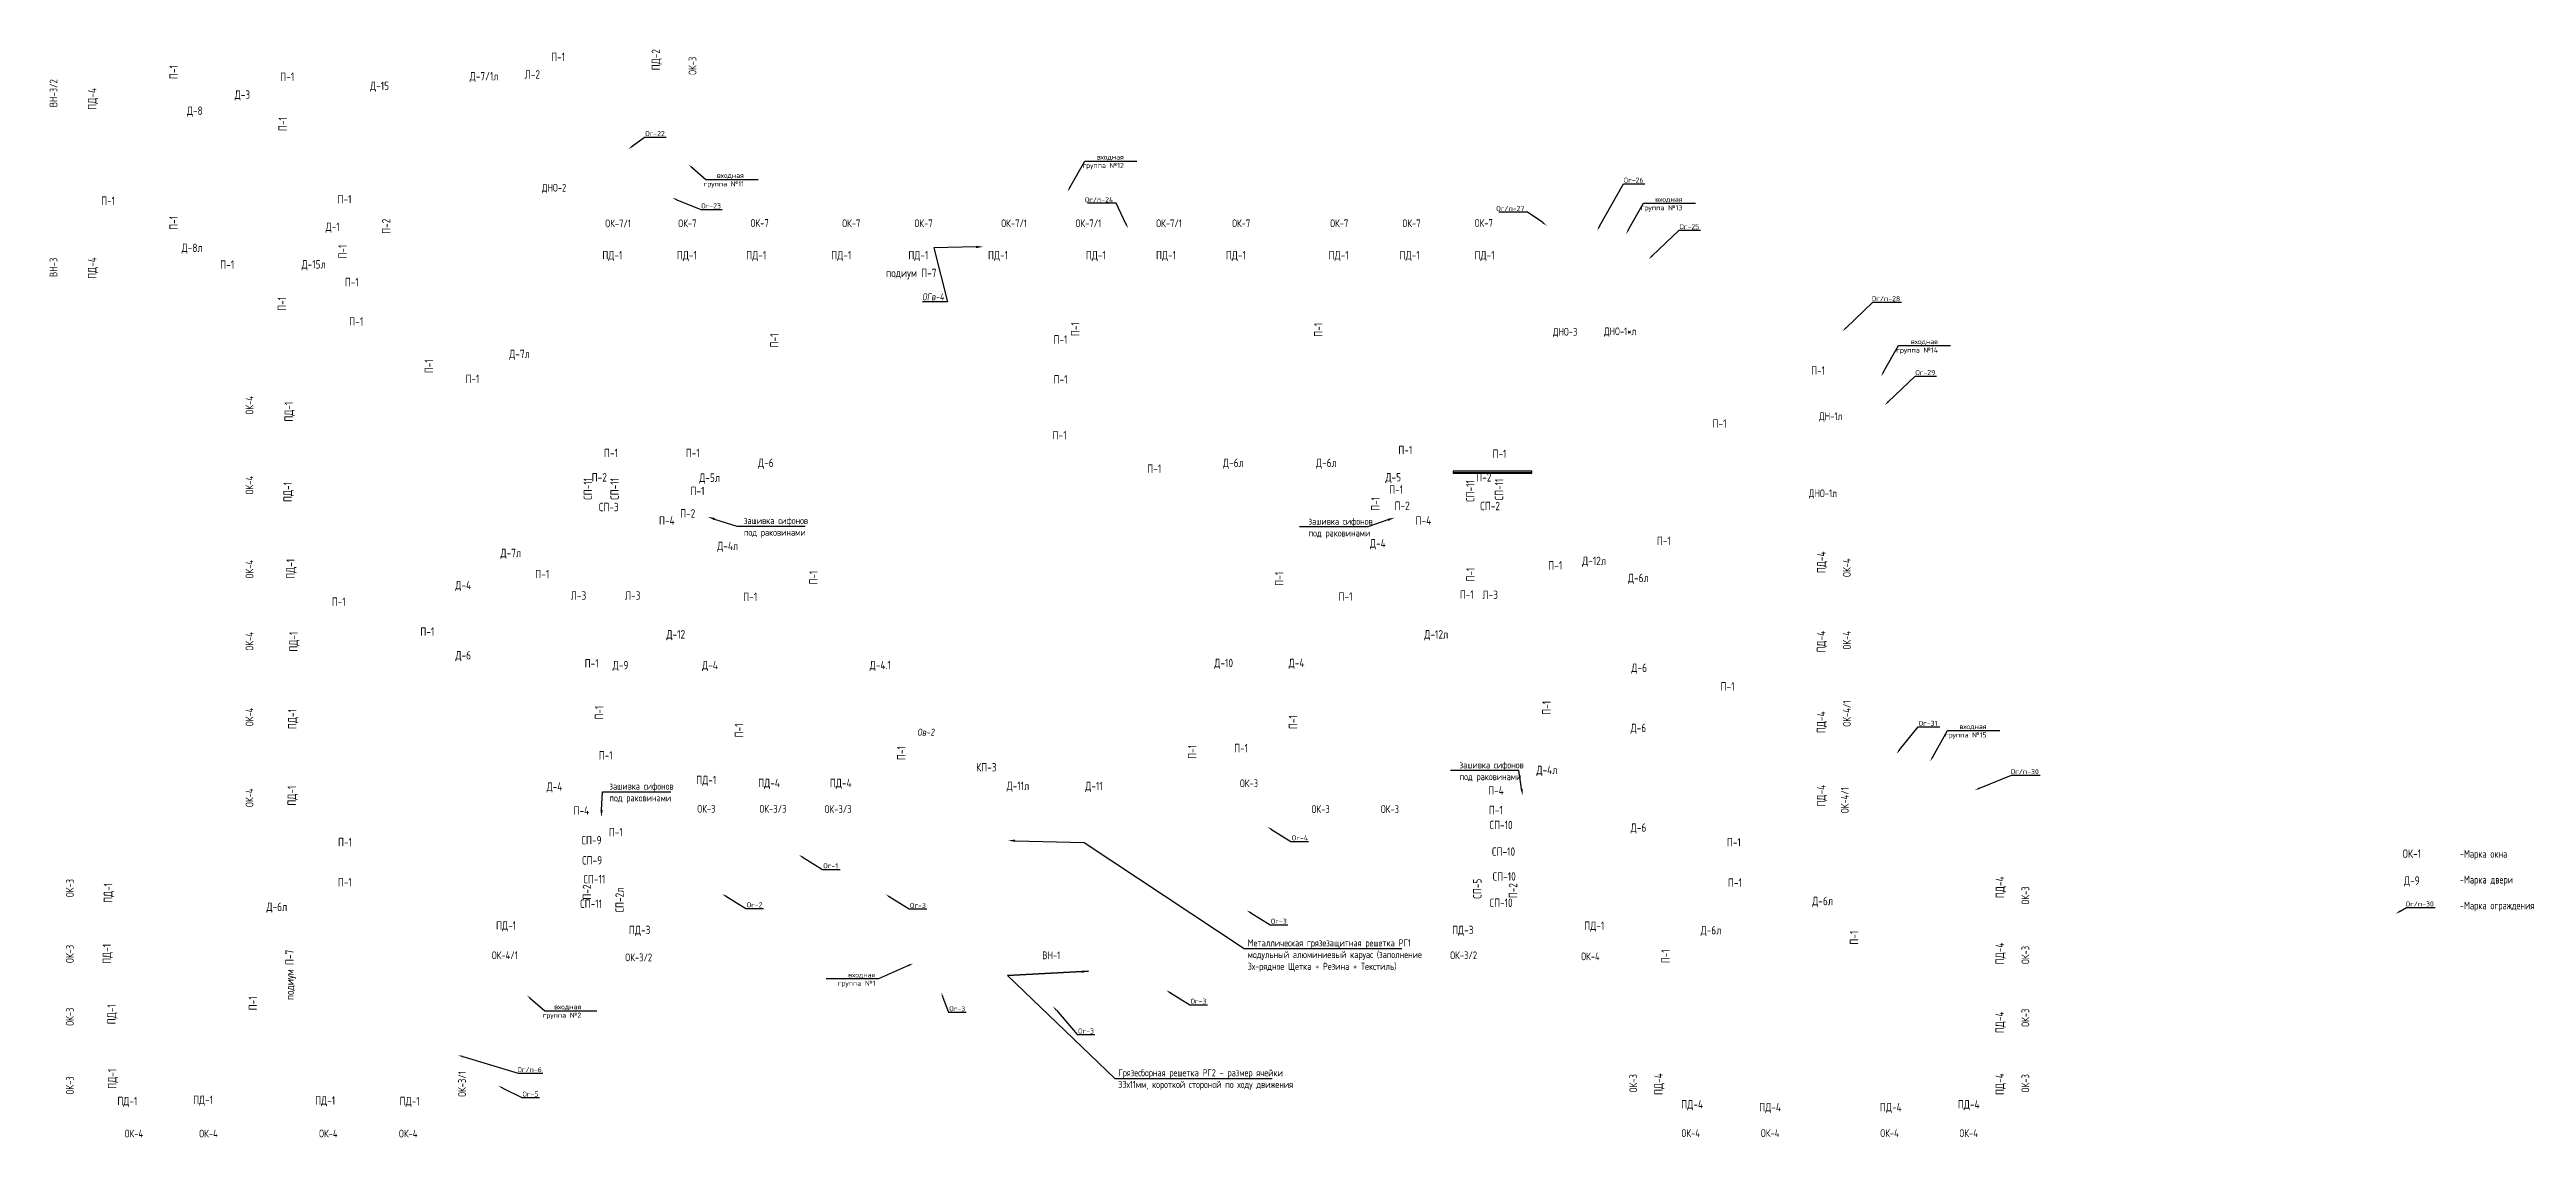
# Model space of a CAD drawing. Header units: millimetres. Extents: x -847489 to 546831, y -250322 to 947412.
# Drawn here: x -213130 to -125084, y 54594 to 93267 of the extents above; entities that cross this region are included whole.
import ezdxf
from ezdxf import colors
from ezdxf.entities.mleader import LeaderData, LeaderLine
from ezdxf.enums import TextEntityAlignment as Align
from ezdxf.math import Vec2, Vec3

# ---------------------------------------------------------------- set-up
doc = ezdxf.new("R2010")
doc.units = ezdxf.units.MM
doc.layers.add('PDF _0', color=7, linetype='Continuous')
for name, color, linetype, lineweight in [('АР-Выноски', 5, 'Continuous', 5), ('АР.РД_Маркер_Двери', 76, 'Continuous', 15), ('АР_Выноски АПР', 5, 'Continuous', 5), ('АР_Подоконники', 163, 'Continuous', 9), ('АР_Таблица отделки подвал', 250, 'Continuous', 15), ('АР_Штрих утеплитель', 250, 'Continuous', 13), ('Маркировка ОКОН', 7, 'Continuous', 18)]:
    doc.layers.add(name, color=color, linetype=linetype, lineweight=lineweight)
doc.styles.add('ICOCPEUR', font='isocpeur.ttf')
doc.styles.add('ISOCPEUR', font='isocpeur.ttf', dxfattribs={"width": 0.7})
doc.styles.add('PDF ISOCPEUR', font='isocpeur.ttf')
doc.styles.add('Архитект', font='isocpeur.ttf', dxfattribs={"width": 0.8, "oblique": 8})

msp = doc.modelspace()

# ---------------------------------------------------------------- texts
at = {"color": 2, "style": 'Архитект', "width": 0.8}
msp.add_text('подиум П-7', height=300, dxfattribs=at).set_placement((-182498.213, 85326.657), align=Align.MIDDLE_CENTER)
at = {"insert": (-127452.153, 65271.255), "char_height": 275, "width": 10706.56824, "attachment_point": 1, "style": 'ISOCPEUR'}
msp.add_mtext('{\\C256;\\c0;\\P\\pxql;-Марка окна\\P\\P-Марка двери\\P\\P\\pq*;-Марка ограждения}', dxfattribs=at)
at = {"layer": 'АР.РД_Маркер_Двери', "color": 5, "style": 'Архитект', "width": 0.8}
for s, p in [('Д-7/1л', (-197683.753, 92317.364)), ('Л-2', (-195969.085, 92382.743, -3.924)), ('Д-3', (-206273.377, 91664.842)), ('Д-15', (-201397.736, 91976.648)), ('Д-8', (-207967.894, 91092.561)), ('Д-8л', (-208062.529, 86219.086)), ('Д-1', (-203067.646, 86965.418)), ('Д-15л', (-203742.037, 85631.502)), ('Д-7л', (-196424.742, 82446.375)), ('Д-6', (-187666.308, 78573.893)), ('Д-6л', (-171047.326, 78573.893)), ('Д-6л', (-167743.413, 78573.841)), ('Д-5л', (-189666.492, 78047.308)), ('Д-5', (-165364.556, 78062.563)), ('СП-3', (-193250.487, 77003.179)), ('СП-2', (-161922.715, 77040.94)), ('Д-4л', (-189023.654, 75621.664)), ('Д-4', (-165913.447, 75713.484)), ('Д-7л', (-196734.548, 75371.244)), ('Д-12л', (-158227.261, 75090.412)), ('Д-4', (-198423.374, 74227.709)), ('Л-3', (-194327.047, 73858.401, -3.924)), ('Л-3', (-192401.656, 73858.399, -3.924)), ('Л-3', (-161920.129, 73885.653, -3.924)), ('Д-6л', (-156656.048, 74483.425)), ('Д-12', (-190868.591, 72479.106)), ('Д-12л', (-163835.889, 72479.106)), ('Д-6', (-198423.374, 71735.409)), ('Д-9', (-192832.804, 71382.66)), ('Д-4', (-189653.196, 71383.473)), ('Д-4.1', (-183599.326, 71385.995)), ('Д-10', (-171391.395, 71461.449)), ('Д-4', (-168801.951, 71461.449)), ('Д-6', (-156622.667, 71289.998)), ('Д-6', (-156653.726, 69151.588)), ('КП-3', (-179830.901, 67753.502)), ('Д-4л', (-159903.512, 67658.511)), ('Д-4', (-195180.468, 67066.369)), ('Д-11л', (-178708.6, 67091.243)), ('Д-11', (-176001.518, 67087.286)), ('СП-9', (-193864.083, 65160.367)), ('СП-10', (-161532.246, 65703.191)), ('Д-6', (-156648.638, 65609.511)), ('СП-9', (-193842.549, 64445.729)), ('СП-10', (-161445.489, 64756.502)), ('ОК-1', (-129158.389, 64683.035)), ('СП-11', (-193764.375, 63777.651)), ('СП-10', (-161421.191, 63872.67)), ('Д-9', (-129158.389, 63728.2)), ('Д-6л', (-205050.252, 62792.96)), ('СП-11', (-193878.932, 62904.225)), ('СП-10', (-161532.246, 62936.96)), ('Д-6л', (-150104.009, 62999.506)), ('Д-6л', (-154073.016, 61961.592))]:
    msp.add_text(s, height=300, dxfattribs=at).set_placement(p, align=Align.MIDDLE_CENTER)
for s, p in [('СП-11', (-193993.338, 77648.968)), ('СП-11', (-193042.588, 77648.968)), ('СП-11', (-162628.348, 77573.748)), ('СП-11', (-161604.666, 77628.453)), ('СП-2л', (-192865.824, 63031.883)), ('СП-5', (-162377.464, 63436.85, 3.924))]:
    msp.add_text(s, height=300, rotation=90, dxfattribs=at).set_placement(p, align=Align.MIDDLE_CENTER)
at = {"layer": 'АР.РД_Маркер_Двери', "color": 2, "lineweight": 0, "char_height": 275.42308, "style": 'PDF ISOCPEUR'}
for s, insert, attachment_point, rotation in [('{\\W0.8;ДНО-2}', (-195628.678, 88160.414), 7, 0.00221264), ('{\\W0.8;ДНО-1*л}', (-157874.939, 83055.687), 7, 0.00221264), ('{\\W0.8;ДН-1л}', (-149405.254, 80037.576), 9, 359.99778736), ('{\\W0.8;ДНО-1л}', (-149598.241, 77298.642, -0.16), 9, 359.99778736)]:
    msp.add_mtext(s, dxfattribs=dict(at, insert=insert, attachment_point=attachment_point, rotation=rotation))
at = {"layer": 'АР.РД_Маркер_Двери', "color": 2, "lineweight": 0, "insert": (-159691.741, 83040.524), "char_height": 275.42308, "width": 1019.06538, "attachment_point": 7, "rotation": 0.00221264, "style": 'PDF ISOCPEUR'}
msp.add_mtext('{\\W0.8;ДНО-3}', dxfattribs=at)
at = {"layer": 'АР_Подоконники', "color": 3, "style": 'Архитект', "width": 0.8}
for s, p in [('П-1', (-208718.893, 92465.114)), ('П-1', (-204841.55, 90618.65)), ('П-1', (-208718.893, 87103.435)), ('П-2', (-201161.315, 86984.162)), ('П-1', (-202715.475, 86084.745)), ('П-1', (-204870.062, 84224.788)), ('П-1', (-187365.939, 82925.682)), ('П-1', (-176670.053, 83325.959)), ('П-1', (-168029.959, 83305.249)), ('П-1', (-199644.415, 82007.419)), ('П-1', (-166000.346, 77115.474)), ('П-1', (-185977.918, 74497.662)), ('П-1', (-169419.612, 74455.497)), ('П-1', (-162624.367, 74604.473)), ('П-1', (-193594.796, 69695.472)), ('П-1', (-168928.276, 69359.09)), ('П-1', (-159920.203, 69866.949)), ('П-1', (-188621.197, 69063.139)), ('П-1', (-182852.239, 68257.912)), ('П-1', (-172512.228, 68300.856)), ('П-2', (-194027.363, 63317.001)), ('П-2', (-161108.232, 63367.025)), ('П-1', (-148985.094, 61695.682)), ('П-1', (-155686.871, 61035.438)), ('П-1', (-205900.98, 59361.456))]:
    msp.add_text(s, height=300, rotation=90, dxfattribs=at).set_placement(p, align=Align.MIDDLE_CENTER)
for s, p in [('П-1', (-204681.2, 92297.692)), ('П-1', (-195053.724, 93005.711)), ('П-1', (-202644.258, 87946.52)), ('П-1', (-211049.607, 87891.337)), ('П-1', (-206814.715, 85620.551)), ('П-1', (-202386.536, 85000.468)), ('П-1', (-202225.972, 83600.571)), ('П-1', (-177195.598, 82963.052)), ('П-1', (-150265.523, 81859.558)), ('П-1', (-198099.921, 81560.662)), ('П-1', (-177192.68, 81543.121)), ('П-1', (-153766.599, 79972.326)), ('П-1', (-177224.841, 79559.558)), ('П-1', (-193174.032, 78926.421)), ('П-1', (-190267.773, 78926.421)), ('П-1', (-173860.57, 78365.811)), ('П-1', (-164935.631, 79030.8)), ('П-1', (-161590.389, 78898.449)), ('П-2', (-193588.555, 78060.344)), ('П-1', (-190096.487, 77577.45)), ('П-1', (-165264.771, 77626.734)), ('П-2', (-162147.548, 78060.344)), ('П-4', (-191186.97, 76526.889)), ('П-2', (-190444.986, 76778.041)), ('П-2', (-165049.542, 77050.27)), ('П-4', (-164292.229, 76527.344)), ('П-1', (-155748.056, 75802.59)), ('П-1', (-159608.194, 74928.735)), ('П-1', (-195614.658, 74619.422)), ('П-1', (-188223.214, 73812.878)), ('П-1', (-167061.382, 73824.601)), ('П-1', (-162752.389, 73897.175)), ('П-1', (-202850.422, 73638.523)), ('П-1', (-199701.77, 72575.897)), ('П-1', (-193859.231, 71448.112)), ('П-1', (-153480.714, 70629.254)), ('П-1', (-193360.764, 68177.441)), ('П-1', (-170774.55, 68435.438)), ('П-4', (-161717.407, 66929.575)), ('П-4', (-194225.914, 66214.635)), ('П-1', (-161717.407, 66231.704)), ('П-1', (-202626.716, 65093.723)), ('П-1', (-193000.676, 65448.727)), ('П-1', (-153259.458, 65087.848)), ('П-1', (-202634.765, 63670.522)), ('П-1', (-153222.01, 63650.761))]:
    msp.add_text(s, height=300, dxfattribs=at).set_placement(p, align=Align.MIDDLE_CENTER)
at = {"layer": 'АР_Подоконники', "color": 4, "style": 'Архитект', "width": 0.8}
for s, p in [('ПД-2', (-191577.765, 92906.321)), ('ПД-4', (-211614.725, 91513.864)), ('ПД-4', (-211614.725, 85499.176)), ('ПД-1', (-204627.096, 80395.577)), ('ПД-1', (-204665.428, 77539.347)), ('ПД-1', (-204562.247, 74806.934)), ('ПД-4', (-150148.372, 75038.261)), ('ПД-1', (-204458.296, 72220.147)), ('ПД-4', (-150157.298, 72216.788)), ('ПД-1', (-204499.715, 69467.761)), ('ПД-4', (-150157.298, 69351.852)), ('ПД-1', (-204520.421, 66745.682)), ('ПД-4', (-150154.95, 66741.718)), ('ПД-1', (-211050.609, 63287.819)), ('ПД-4', (-143798.036, 63486.592)), ('ПД-1', (-211092.327, 61120.103)), ('подиум П-7', (-204596.468, 60372.613)), ('ПД-4', (-143806.962, 61133.554)), ('ПД-1', (-210925.464, 58973.233)), ('ПД-4', (-143806.962, 58684.218)), ('ПД-1', (-210904.605, 56680.457)), ('ПД-4', (-155938.933, 56489.684)), ('ПД-4', (-143804.615, 56489.684))]:
    msp.add_text(s, height=300, rotation=90, dxfattribs=at).set_placement(p, align=Align.MIDDLE_CENTER)
for s, p in [('ПД-1', (-193123.48, 85955.792)), ('ПД-1', (-190475.154, 85955.792)), ('ПД-1', (-188009.902, 85955.732)), ('ПД-1', (-184986.604, 85955.792)), ('ПД-1', (-182246.673, 85955.792)), ('ПД-1', (-179415.07, 85955.792)), ('ПД-1', (-175937.988, 85955.792)), ('ПД-1', (-173442.774, 85955.792)), ('ПД-1', (-170961.124, 85955.792)), ('ПД-1', (-167309.583, 85955.792)), ('ПД-1', (-164782.752, 85955.792)), ('ПД-1', (-162120.801, 85955.792)), ('ПД-1', (-189785.881, 67301.308)), ('ПД-4', (-187554.7, 67195.699)), ('ПД-4', (-185006.583, 67195.691)), ('ПД-1', (-196902.11, 62130.576)), ('ПД-3', (-192152.765, 61970.321)), ('ПД-3', (-162894.765, 61970.321)), ('ПД-1', (-158219.765, 62121.321)), ('ПД-1', (-210362.302, 55888.408)), ('ПД-1', (-207671.636, 55930.094)), ('ПД-1', (-203333.202, 55909.251)), ('ПД-1', (-200329.669, 55888.408)), ('ПД-4', (-154739.765, 55771.321)), ('ПД-4', (-151969.765, 55671.321)), ('ПД-4', (-147679.765, 55671.321)), ('ПД-4', (-144909.765, 55771.321))]:
    msp.add_text(s, height=300, dxfattribs=at).set_placement(p, align=Align.MIDDLE_CENTER)
at = {"layer": 'АР_Таблица отделки подвал', "color": 4, "lineweight": 0, "ltscale": 100, "insert": (-181979.766, 69002.174), "char_height": 250, "width": 1400, "attachment_point": 5, "style": 'Архитект'}
msp.add_mtext('{\\C256;Ов-2}', dxfattribs=at)
at = {"layer": 'Маркировка ОКОН', "lineweight": 0, "char_height": 275.42308, "style": 'PDF ISOCPEUR'}
for s, insert, attachment_point, rotation in [('{\\W0.8;ОК-3}', (-190137.047, 93011.234), 9, 89.99778736), ('{\\W0.8;ВН-3/2}', (-212853.551, 92211.5), 9, 89.99778736), ('{\\W0.8;ОК-7/1}', (-192460.803, 86947.187), 9, 359.99778736), ('{\\W0.8;ОК-7}', (-190134.5, 86952.479), 9, 359.99778736), ('{\\W0.8;ОК-7}', (-190134.5, 86952.479), 9, 359.99778736), ('{\\W0.8;ОК-7}', (-187564.5, 86962.479), 9, 359.99778736), ('{\\W0.8;ОК-7}', (-184308.906, 86952.479), 9, 359.99778736), ('{\\W0.8;ОК-7}', (-181738.906, 86952.479), 9, 359.99778736), ('{\\W0.8;ОК-7}', (-170448.73, 86952.479), 9, 359.99778736), ('{\\W0.8;ОК-7}', (-166963.817, 86952.479), 9, 359.99778736), ('{\\W0.8;ОК-7}', (-164393.817, 86952.479), 9, 359.99778736), ('{\\W0.8;ОК-7}', (-161823.817, 86962.479), 9, 359.99778736), ('{\\W0.8;ВН-3}', (-212853.551, 85866.353), 9, 89.99778736), ('{\\W0.8;ОК-4}', (-205882.962, 80291.221), 7, 90), ('{\\W0.8;ОК-4}', (-205882.962, 77453.237), 7, 90), ('{\\W0.8;ОК-4}', (-205882.962, 74465.059), 7, 90), ('{\\W0.8;ОК-4}', (-149379.353, 74519.54), 1, 90), ('{\\W0.8;ОК-4}', (-205882.962, 71901.374), 7, 90), ('{\\W0.8;ОК-4}', (-149379.353, 71939.491), 1, 90), ('{\\W0.8;ОК-4}', (-205882.962, 69215.278), 7, 90), ('{\\W0.8;ОК-4}', (-205882.962, 66339.991), 7, 90), ('{\\W0.8;ОК-3}', (-212268.7, 63136.605), 7, 90), ('{\\W0.8;ОК-3}', (-143034.387, 62874.031), 1, 90), ('{\\W0.8;ОК-3}', (-212268.7, 60796.553), 7, 90), ('{\\W0.8;ВН-1}', (-177200.009, 60931.034), 9, 359.99778736), ('{\\W0.8;ОК-4}', (-158027.927, 60893.991), 9, 359.99778736), ('{\\W0.8;ОК-3}', (-143034.387, 60758.097), 1, 90), ('{\\W0.8;ОК-3}', (-212268.7, 58563.393), 7, 90), ('{\\W0.8;ОК-3}', (-143034.387, 58528.356), 1, 90), ('{\\W0.8;ОК-3}', (-212268.7, 56122), 7, 90), ('{\\W0.8;ОК-3}', (-156971.416, 56199.233), 1, 90), ('{\\W0.8;ОК-3}', (-143034.387, 56199.233), 1, 90), ('{\\W0.8;ОК-4}', (-210460.146, 54594.282), 7, 0.00221264), ('{\\W0.8;ОК-4}', (-207808.532, 54594.282), 7, 0.00221264), ('{\\W0.8;ОК-4}', (-203548.561, 54594.282), 7, 0.00221264), ('{\\W0.8;ОК-4}', (-200708.582, 54594.282), 7, 0.00221264), ('{\\W0.8;ОК-4}', (-154463.722, 54609.281), 9, 359.99778736), ('{\\W0.8;ОК-4}', (-151639.054, 54609.281), 9, 359.99778736), ('{\\W0.8;ОК-4}', (-147395.603, 54609.281), 9, 359.99778736), ('{\\W0.8;ОК-4}', (-144583.83, 54609.281), 9, 359.99778736)]:
    msp.add_mtext(s, dxfattribs=dict(at, insert=insert, attachment_point=attachment_point, rotation=rotation))
at = {"layer": 'Маркировка ОКОН', "color": 1, "lineweight": 0, "char_height": 275.42308, "style": 'PDF ISOCPEUR'}
for s, insert, attachment_point, rotation in [('{\\W0.8;ОК-7/1}', (-192460.803, 86947.187), 9, 359.99778736), ('{\\W0.8;ОК-7/1}', (-178385.186, 86952.479), 9, 359.99778736), ('{\\W0.8;ОК-7/1}', (-175743.68, 86952.479), 9, 359.99778736), ('{\\W0.8;ОК-7/1}', (-172876.902, 86952.479), 9, 359.99778736), ('{\\W0.8;ОК-4/1}', (-149379.353, 69199.107), 1, 90), ('{\\W0.8;ОК-4/1}', (-149453.331, 66120.5), 1, 90), ('{\\W0.8;ОК-4/1}', (-197409, 60932.037, -0.16), 7, 0.00221264), ('{\\W0.8;ОК-3/1}', (-198328.648, 56036.644), 7, 90)]:
    msp.add_mtext(s, dxfattribs=dict(at, insert=insert, attachment_point=attachment_point, rotation=rotation))
at = {"layer": 'Маркировка ОКОН', "lineweight": 0, "char_height": 275.42308, "style": 'PDF ISOCPEUR'}
for s, insert, width, attachment_point, rotation in [('{\\W0.8;ОК-3}', (-170170.256, 67045.701), 771.18462, 9, 359.99778736), ('{\\W0.8;ОК-3}', (-189456.71, 66137.79, -0.16), 771.18462, 9, 359.99778736), ('{\\W0.8;ОК-3/3}', (-186935.523, 66138.914, -0.16), 936.6668, 9, 359.99778736), ('{\\W0.8;ОК-3/3}', (-184618.015, 66127.898), 950.53261, 9, 359.99778736), ('{\\W0.8;ОК-3}', (-167623.444, 66128.407, -0.16), 771.18462, 9, 359.99778736), ('{\\W0.8;ОК-3}', (-165160.78, 66128.407, -0.16), 771.18462, 9, 359.99778736), ('{\\W0.8;ОК-3/2}', (-192663.404, 60856.738), 771.18462, 7, 0.00221264), ('{\\W0.8;ОК-3/2}', (-163340.852, 60932.243), 771.18462, 7, 0.00221264)]:
    msp.add_mtext(s, dxfattribs=dict(at, insert=insert, width=width, attachment_point=attachment_point, rotation=rotation))

# ---------------------------------------------------------------- linework, layer by layer
at = {"layer": 'PDF _0'}
msp.add_line((-163239.173, 78231.479), (-160438.854, 78231.479), dxfattribs=at)
msp.add_lwpolyline([(-163239.173, 78206.479), (-160438.854, 78206.479), (-160438.854, 78281.479), (-163239.173, 78281.479)], close=True, dxfattribs=at)

msp.set_redraw_order([(e.dxf.handle, doc.entitydb.next_handle()) for e in msp.query("TEXT MTEXT ATTDEF DIMENSION ARC_DIMENSION")])  # texts and dimensions are drawn at this point

# ---------------------------------------------------------------- leaders
at = {"layer": 'АР-Выноски'}
ml = msp.add_multileader_mtext('Standard', dxfattribs=at)
ml.set_content('Ог-22', color=256, style='ICOCPEUR')
ml.set_leader_properties()
ml.build(insert=Vec2(0, 0))
ml.multileader.update_dxf_attribs({"text_left_attachment_type": 6, "text_right_attachment_type": 6, "dogleg_length": 72, "arrow_head_size": 180})
ctx = ml.context
ctx.base_point, ctx.char_height, ctx.arrow_head_size, ctx.landing_gap_size, ctx.plane_origin = Vec3(-191888.436, 90154.727), 180, 180, 18, Vec3(-203219.141, 91732.286)
ctx.left_attachment, ctx.right_attachment, ctx.text_align_type = 6, 6, 2
notes = []
notes.append((ctx, [(1, (1, 1, 0), (-191978.074, 90154.727), (1, 0), 89.638, [(0, [(-192558.625, 89725.439)], 0, [])])]))
ctx.mtext.insert, ctx.mtext.width, ctx.mtext.alignment, ctx.mtext.flow_direction = Vec3(-191258.436, 90370.727), 1726.91899, 3, 5
ml = msp.add_multileader_mtext('Standard', dxfattribs=at)
ml.set_content('входная группа №11', color=256, style='ICOCPEUR')
ml.set_leader_properties()
ml.build(insert=Vec2(0, 0))
ml.multileader.update_dxf_attribs({"text_left_attachment_type": 6, "text_right_attachment_type": 6, "dogleg_length": 72, "arrow_head_size": 180})
ctx = ml.context
ctx.base_point, ctx.char_height, ctx.arrow_head_size, ctx.landing_gap_size, ctx.plane_origin = Vec3(-189705.992, 88648.419), 180, 180, 18, Vec3(-200924.231, 90148.354)
ctx.left_attachment, ctx.right_attachment, ctx.text_align_type = 6, 6, 2
notes.append((ctx, [(1, (1, 1, 0), (-189795.629, 88648.419), (1, 0), 89.638, [(0, [(-190414.039, 89178.248)], 0, [])])]))
ctx.mtext.insert, ctx.mtext.width, ctx.mtext.alignment, ctx.mtext.flow_direction = Vec3(-188445.992, 88882.419), 1726.91899, 3, 5
ml = msp.add_multileader_mtext('Standard', dxfattribs=at)
ml.set_content('входная группа №12', color=256, style='ICOCPEUR')
ml.set_leader_properties()
ml.build(insert=Vec2(0, 0))
ml.multileader.update_dxf_attribs({"text_left_attachment_type": 6, "text_right_attachment_type": 6, "dogleg_length": 72, "arrow_head_size": 180})
ctx = ml.context
ctx.base_point, ctx.char_height, ctx.arrow_head_size, ctx.landing_gap_size, ctx.plane_origin = Vec3(-176238.737, 89303.037), 180, 180, 18, Vec3(-187456.976, 89180.788)
ctx.left_attachment, ctx.right_attachment, ctx.text_align_type = 6, 6, 2
notes.append((ctx, [(1, (1, 1, 0), (-176328.374, 89303.037), (1, 0), 89.638, [(0, [(-176946.784, 88210.682)], 0, [])])]))
ctx.mtext.insert, ctx.mtext.width, ctx.mtext.alignment, ctx.mtext.flow_direction = Vec3(-174942.737, 89537.037), 1726.91899, 3, 5
ml = msp.add_multileader_mtext('Standard', dxfattribs=at)
ml.set_content('Ог-26', color=256, style='ICOCPEUR')
ml.set_leader_properties()
ml.build(insert=Vec2(0, 0))
ml.multileader.update_dxf_attribs({"text_left_attachment_type": 6, "text_right_attachment_type": 6, "dogleg_length": 72, "arrow_head_size": 180})
ctx = ml.context
ctx.base_point, ctx.char_height, ctx.arrow_head_size, ctx.landing_gap_size, ctx.plane_origin = Vec3(-157095.451, 88497.854), 180, 180, 18, Vec3(-169360.835, 88833.823)
ctx.left_attachment, ctx.right_attachment, ctx.text_align_type = 6, 6, 2
notes.append((ctx, [(1, (1, 1, 0), (-157185.089, 88497.854), (1, 0), 89.638, [(0, [(-158119.706, 86826.976)], 0, [])])]))
ctx.mtext.insert, ctx.mtext.width, ctx.mtext.alignment, ctx.mtext.flow_direction = Vec3(-156465.451, 88713.854), 1726.91899, 3, 5
ml = msp.add_multileader_mtext('Standard', dxfattribs=at)
ml.set_content('Ог-23', color=256, style='ICOCPEUR')
ml.set_leader_properties()
ml.build(insert=Vec2(0, 0))
ml.multileader.update_dxf_attribs({"text_left_attachment_type": 6, "text_right_attachment_type": 6, "dogleg_length": 72, "arrow_head_size": 180})
ctx = ml.context
ctx.base_point, ctx.char_height, ctx.arrow_head_size, ctx.landing_gap_size, ctx.plane_origin = Vec3(-189893.392, 87582.267), 180, 180, 18, Vec3(-201657.256, 90003.897)
ctx.left_attachment, ctx.right_attachment, ctx.text_align_type = 6, 6, 2
notes.append((ctx, [(1, (1, 1, 0), (-189983.03, 87582.267), (1, 0), 89.638, [(0, [(-190996.74, 87997.05)], 0, [])])]))
ctx.mtext.insert, ctx.mtext.width, ctx.mtext.alignment, ctx.mtext.flow_direction = Vec3(-189263.392, 87798.267), 1726.91899, 3, 5
ml = msp.add_multileader_mtext('Standard', dxfattribs=at)
ml.set_content('Ог/п-24', color=256, style='ICOCPEUR')
ml.set_leader_properties()
ml.build(insert=Vec2(0, 0))
ml.multileader.update_dxf_attribs({"text_left_attachment_type": 6, "text_right_attachment_type": 6, "dogleg_length": 72, "arrow_head_size": 180})
ctx = ml.context
ctx.base_point, ctx.char_height, ctx.arrow_head_size, ctx.landing_gap_size, ctx.plane_origin = Vec3(-176218.827, 87802.294), 180, 180, 18, Vec3(-185454.092, 88920.051)
ctx.left_attachment, ctx.right_attachment, ctx.text_align_type = 6, 6, 2
notes.append((ctx, [(0, (1, 1, 0), (-175211.189, 87802.294), (-1, 0), 89.638, [(0, [(-174793.575, 86913.203)], 0, [])])]))
ctx.mtext.insert, ctx.mtext.width, ctx.mtext.alignment, ctx.mtext.flow_direction = Vec3(-175318.827, 88018.294), 1726.91899, 3, 5
ml = msp.add_multileader_mtext('Standard', dxfattribs=at)
ml.set_content('Ог/п-27', color=256, style='ICOCPEUR')
ml.set_leader_properties()
ml.build(insert=Vec2(0, 0))
ml.multileader.update_dxf_attribs({"text_left_attachment_type": 6, "text_right_attachment_type": 6, "dogleg_length": 72, "arrow_head_size": 180})
ctx = ml.context
ctx.base_point, ctx.char_height, ctx.arrow_head_size, ctx.landing_gap_size, ctx.plane_origin = Vec3(-161586.625, 87489.396), 180, 180, 18, Vec3(-171089.86, 88717.53)
ctx.left_attachment, ctx.right_attachment, ctx.text_align_type = 6, 6, 2
notes.append((ctx, [(0, (1, 1, 0), (-160596.987, 87489.396), (-1, 0), 89.638, [(0, [(-159904.221, 87010.974)], 0, [])])]))
ctx.mtext.insert, ctx.mtext.width, ctx.mtext.alignment, ctx.mtext.flow_direction = Vec3(-160704.625, 87705.396), 1726.91899, 3, 5
ml = msp.add_multileader_mtext('Standard', dxfattribs=at)
ml.set_content('входная группа №13', color=256, style='ICOCPEUR')
ml.set_leader_properties()
ml.build(insert=Vec2(0, 0))
ml.multileader.update_dxf_attribs({"text_left_attachment_type": 6, "text_right_attachment_type": 6, "dogleg_length": 72, "arrow_head_size": 180})
ctx = ml.context
ctx.base_point, ctx.char_height, ctx.arrow_head_size, ctx.landing_gap_size, ctx.plane_origin = Vec3(-156382.919, 87800.957), 180, 180, 18, Vec3(-167601.158, 87678.708)
ctx.left_attachment, ctx.right_attachment, ctx.text_align_type = 6, 6, 2
notes.append((ctx, [(1, (1, 1, 0), (-156472.557, 87800.957), (1, 0), 89.638, [(0, [(-157090.966, 86708.603)], 0, [])])]))
ctx.mtext.insert, ctx.mtext.width, ctx.mtext.alignment, ctx.mtext.flow_direction = Vec3(-155086.919, 88034.957), 1726.91899, 3, 5
ml = msp.add_multileader_mtext('Standard', dxfattribs=at)
ml.set_content('Ог-25', color=256, style='ICOCPEUR')
ml.set_leader_properties()
ml.build(insert=Vec2(0, 0))
ml.multileader.update_dxf_attribs({"text_left_attachment_type": 6, "text_right_attachment_type": 6, "dogleg_length": 72, "arrow_head_size": 180})
ctx = ml.context
ctx.base_point, ctx.char_height, ctx.arrow_head_size, ctx.landing_gap_size, ctx.plane_origin = Vec3(-155116.674, 86843.58), 180, 180, 18, Vec3(-167529.983, 87817.53)
ctx.left_attachment, ctx.right_attachment, ctx.text_align_type = 6, 6, 2
notes.append((ctx, [(1, (1, 1, 0), (-155206.311, 86843.58), (1, 0), 89.638, [(0, [(-156288.854, 85810.682)], 0, [])])]))
ctx.mtext.insert, ctx.mtext.width, ctx.mtext.alignment, ctx.mtext.flow_direction = Vec3(-154486.674, 87059.58), 1726.91899, 3, 5
ml = msp.add_multileader_mtext('Standard', dxfattribs=at)
ml.set_content('Ог/п-28', color=256, style='ICOCPEUR')
ml.set_leader_properties()
ml.build(insert=Vec2(0, 0))
ml.multileader.update_dxf_attribs({"text_left_attachment_type": 6, "text_right_attachment_type": 6, "dogleg_length": 72, "arrow_head_size": 180})
ctx = ml.context
ctx.base_point, ctx.char_height, ctx.arrow_head_size, ctx.landing_gap_size, ctx.plane_origin = Vec3(-148226.518, 84286.045), 180, 180, 18, Vec3(-160639.828, 85259.995)
ctx.left_attachment, ctx.right_attachment, ctx.text_align_type = 6, 6, 2
notes.append((ctx, [(1, (1, 1, 0), (-148316.156, 84286.045), (1, 0), 89.638, [(0, [(-149398.698, 83253.147)], 0, [])])]))
ctx.mtext.insert, ctx.mtext.width, ctx.mtext.alignment, ctx.mtext.flow_direction = Vec3(-147344.518, 84502.045), 1726.91899, 3, 5
ml = msp.add_multileader_mtext('Standard', dxfattribs=at)
ml.set_content('входная группа №14', color=256, style='ICOCPEUR')
ml.set_leader_properties()
ml.build(insert=Vec2(0, 0))
ml.multileader.update_dxf_attribs({"text_left_attachment_type": 6, "text_right_attachment_type": 6, "dogleg_length": 72, "arrow_head_size": 180})
ctx = ml.context
ctx.base_point, ctx.char_height, ctx.arrow_head_size, ctx.landing_gap_size, ctx.plane_origin = Vec3(-147316.215, 82740.957), 180, 180, 18, Vec3(-158534.454, 82618.708)
ctx.left_attachment, ctx.right_attachment, ctx.text_align_type = 6, 6, 2
notes.append((ctx, [(1, (1, 1, 0), (-147405.853, 82740.957), (1, 0), 89.638, [(0, [(-148024.262, 81648.603)], 0, [])])]))
ctx.mtext.insert, ctx.mtext.width, ctx.mtext.alignment, ctx.mtext.flow_direction = Vec3(-146002.215, 82974.957), 1726.91899, 3, 5
ml = msp.add_multileader_mtext('Standard', dxfattribs=at)
ml.set_content('Ог-29', color=256, style='ICOCPEUR')
ml.set_leader_properties()
ml.build(insert=Vec2(0, 0))
ml.multileader.update_dxf_attribs({"text_left_attachment_type": 6, "text_right_attachment_type": 6, "dogleg_length": 72, "arrow_head_size": 180})
ctx = ml.context
ctx.base_point, ctx.char_height, ctx.arrow_head_size, ctx.landing_gap_size, ctx.plane_origin = Vec3(-146726.674, 81658.123), 180, 180, 18, Vec3(-159139.983, 82632.073)
ctx.left_attachment, ctx.right_attachment, ctx.text_align_type = 6, 6, 2
notes.append((ctx, [(1, (1, 1, 0), (-146816.311, 81658.123), (1, 0), 89.638, [(0, [(-147898.854, 80625.226)], 0, [])])]))
ctx.mtext.insert, ctx.mtext.width, ctx.mtext.alignment, ctx.mtext.flow_direction = Vec3(-146096.674, 81874.123), 1726.91899, 3, 5
ml = msp.add_multileader_mtext('Standard', dxfattribs=at)
ml.set_content('Ог-31', color=256, style='ICOCPEUR')
ml.set_leader_properties()
ml.build(insert=Vec2(0, 0))
ml.multileader.update_dxf_attribs({"text_left_attachment_type": 6, "text_right_attachment_type": 6, "dogleg_length": 72, "arrow_head_size": 180})
ctx = ml.context
ctx.base_point, ctx.char_height, ctx.arrow_head_size, ctx.landing_gap_size, ctx.plane_origin = Vec3(-146617.989, 69187.914), 180, 180, 18, Vec3(-158720.074, 70294.192)
ctx.left_attachment, ctx.right_attachment, ctx.text_align_type = 6, 6, 2
notes.append((ctx, [(1, (1, 1, 0), (-146707.626, 69187.914), (1, 0), 89.638, [(0, [(-147478.945, 68234.33)], 0, [])])]))
ctx.mtext.insert, ctx.mtext.width, ctx.mtext.alignment, ctx.mtext.flow_direction = Vec3(-146023.989, 69403.914), 1726.91899, 3, 5
ml = msp.add_multileader_mtext('Standard', dxfattribs=at)
ml.set_content('входная группа №15', color=256, style='ICOCPEUR')
ml.set_leader_properties()
ml.build(insert=Vec2(0, 0))
ml.multileader.update_dxf_attribs({"text_left_attachment_type": 6, "text_right_attachment_type": 6, "dogleg_length": 72, "arrow_head_size": 180})
ctx = ml.context
ctx.base_point, ctx.char_height, ctx.arrow_head_size, ctx.landing_gap_size, ctx.plane_origin = Vec3(-145570.898, 69058.358), 180, 180, 18, Vec3(-156789.137, 68936.109)
ctx.left_attachment, ctx.right_attachment, ctx.text_align_type = 6, 6, 2
notes.append((ctx, [(1, (1, 1, 0), (-145660.535, 69058.358), (1, 0), 89.638, [(0, [(-146278.945, 67966.003)], 0, [])])]))
ctx.mtext.insert, ctx.mtext.width, ctx.mtext.alignment, ctx.mtext.flow_direction = Vec3(-144274.898, 69292.358), 1726.91899, 3, 5
ml = msp.add_multileader_mtext('Standard', dxfattribs=at)
ml.set_content('Ог/п-30', color=256, style='ICOCPEUR')
ml.set_leader_properties()
ml.build(insert=Vec2(0, 0))
ml.multileader.update_dxf_attribs({"text_left_attachment_type": 6, "text_right_attachment_type": 6, "dogleg_length": 72, "arrow_head_size": 180})
ctx = ml.context
ctx.base_point, ctx.char_height, ctx.arrow_head_size, ctx.landing_gap_size, ctx.plane_origin = Vec3(-143299.216, 67472.057), 180, 180, 18, Vec3(-155939.919, 68999.547)
ctx.left_attachment, ctx.right_attachment, ctx.text_align_type = 6, 6, 2
notes.append((ctx, [(1, (1, 1, 0), (-143388.854, 67472.057), (1, 0), 89.638, [(0, [(-144698.79, 66939.686)], 0, [])])]))
ctx.mtext.insert, ctx.mtext.width, ctx.mtext.alignment, ctx.mtext.flow_direction = Vec3(-142417.216, 67688.057), 1726.91899, 3, 5
ml = msp.add_multileader_mtext('Standard', dxfattribs=at)
ml.set_content('Ог-4', color=256, style='ICOCPEUR')
ml.set_leader_properties()
ml.build(insert=Vec2(0, 0))
ml.multileader.update_dxf_attribs({"text_left_attachment_type": 6, "text_right_attachment_type": 6, "dogleg_length": 72, "arrow_head_size": 180})
ctx = ml.context
ctx.base_point, ctx.char_height, ctx.arrow_head_size, ctx.landing_gap_size, ctx.plane_origin = Vec3(-168916.061, 65118.179), 180, 180, 18, Vec3(-180501.213, 67544.918)
ctx.left_attachment, ctx.right_attachment, ctx.text_align_type = 6, 6, 2
notes.append((ctx, [(1, (1, 1, 0), (-169005.699, 65118.179), (1, 0), 89.638, [(0, [(-169840.691, 65634.086)], 0, [])])]))
ctx.mtext.insert, ctx.mtext.width, ctx.mtext.alignment, ctx.mtext.flow_direction = Vec3(-168394.061, 65334.179), 1726.91899, 3, 5
ml = msp.add_multileader_mtext('Standard', dxfattribs=at)
ml.set_content('Ог-1', color=256, style='ICOCPEUR')
ml.set_leader_properties()
ml.build(insert=Vec2(0, 0))
ml.multileader.update_dxf_attribs({"text_left_attachment_type": 6, "text_right_attachment_type": 6, "dogleg_length": 72, "arrow_head_size": 180})
ctx = ml.context
ctx.base_point, ctx.char_height, ctx.arrow_head_size, ctx.landing_gap_size, ctx.plane_origin = Vec3(-185569.468, 64123.843), 180, 180, 18, Vec3(-197154.62, 66550.582)
ctx.left_attachment, ctx.right_attachment, ctx.text_align_type = 6, 6, 2
notes.append((ctx, [(1, (1, 1, 0), (-185659.105, 64123.843), (1, 0), 89.638, [(0, [(-186494.097, 64639.751)], 0, [])])]))
ctx.mtext.insert, ctx.mtext.width, ctx.mtext.alignment, ctx.mtext.flow_direction = Vec3(-185101.468, 64339.843), 1726.91899, 3, 5
ml = msp.add_multileader_mtext('Standard', dxfattribs=at)
ml.set_content('Ог-2', color=256, style='ICOCPEUR')
ml.set_leader_properties()
ml.build(insert=Vec2(0, 0))
ml.multileader.update_dxf_attribs({"text_left_attachment_type": 6, "text_right_attachment_type": 6, "dogleg_length": 72, "arrow_head_size": 180})
ctx = ml.context
ctx.base_point, ctx.char_height, ctx.arrow_head_size, ctx.landing_gap_size, ctx.plane_origin = Vec3(-188293.737, 62735.52), 180, 180, 18, Vec3(-199878.889, 65162.259)
ctx.left_attachment, ctx.right_attachment, ctx.text_align_type = 6, 6, 2
notes.append((ctx, [(1, (1, 1, 0), (-188383.374, 62735.52), (1, 0), 89.638, [(0, [(-189218.367, 63251.428)], 0, [])])]))
ctx.mtext.insert, ctx.mtext.width, ctx.mtext.alignment, ctx.mtext.flow_direction = Vec3(-187789.737, 62951.52), 1726.91899, 3, 5
ml = msp.add_multileader_mtext('Standard', dxfattribs=at)
ml.set_content('Ог-3', color=256, style='ICOCPEUR')
ml.set_leader_properties()
ml.build(insert=Vec2(0, 0))
ml.multileader.update_dxf_attribs({"text_left_attachment_type": 6, "text_right_attachment_type": 6, "dogleg_length": 72, "arrow_head_size": 180})
ctx = ml.context
ctx.base_point, ctx.char_height, ctx.arrow_head_size, ctx.landing_gap_size, ctx.plane_origin = Vec3(-182482.333, 62716.989), 180, 180, 18, Vec3(-194067.485, 65143.728)
ctx.left_attachment, ctx.right_attachment, ctx.text_align_type = 6, 6, 2
notes.append((ctx, [(1, (1, 1, 0), (-182571.97, 62716.989), (1, 0), 89.638, [(0, [(-183406.963, 63232.897)], 0, [])])]))
ctx.mtext.insert, ctx.mtext.width, ctx.mtext.alignment, ctx.mtext.flow_direction = Vec3(-181978.333, 62932.989), 1726.91899, 3, 5
ml = msp.add_multileader_mtext('Standard', dxfattribs=at)
ml.set_content('Ог-3', color=256, style='ICOCPEUR')
ml.set_leader_properties()
ml.build(insert=Vec2(0, 0))
ml.multileader.update_dxf_attribs({"text_left_attachment_type": 6, "text_right_attachment_type": 6, "dogleg_length": 72, "arrow_head_size": 180})
ctx = ml.context
ctx.base_point, ctx.char_height, ctx.arrow_head_size, ctx.landing_gap_size, ctx.plane_origin = Vec3(-169653.929, 62154.137), 180, 180, 18, Vec3(-181239.081, 64580.876)
ctx.left_attachment, ctx.right_attachment, ctx.text_align_type = 6, 6, 2
notes.append((ctx, [(1, (1, 1, 0), (-169743.566, 62154.137), (1, 0), 89.638, [(0, [(-170578.558, 62670.045)], 0, [])])]))
ctx.mtext.insert, ctx.mtext.width, ctx.mtext.alignment, ctx.mtext.flow_direction = Vec3(-169149.929, 62370.137), 1726.91899, 3, 5
ml = msp.add_multileader_mtext('Standard', dxfattribs=at)
ml.set_content('Ог/п-30', color=256, style='ICOCPEUR')
ml.set_leader_properties()
ml.build(insert=Vec2(0, 0))
ml.multileader.update_dxf_attribs({"text_left_attachment_type": 6, "text_right_attachment_type": 6, "dogleg_length": 72, "arrow_head_size": 180})
ctx = ml.context
ctx.base_point, ctx.char_height, ctx.arrow_head_size, ctx.landing_gap_size, ctx.plane_origin = Vec3(-129258.788, 62768.41), 180, 180, 18, Vec3(-141465.962, 63699.209)
ctx.left_attachment, ctx.right_attachment, ctx.text_align_type = 6, 6, 2
notes.append((ctx, [(1, (1, 1, 0), (-129348.425, 62768.41), (1, 0), 89.638, [(0, [(-129734.299, 62543.923)], 0, [])])]))
ctx.mtext.insert, ctx.mtext.width, ctx.mtext.alignment, ctx.mtext.flow_direction = Vec3(-128376.788, 62984.41), 1726.91899, 3, 5
ml = msp.add_multileader_mtext('Standard', dxfattribs=at)
ml.set_content('входная группа №1', color=256, style='ICOCPEUR')
ml.set_leader_properties()
ml.build(insert=Vec2(0, 0))
ml.multileader.update_dxf_attribs({"text_left_attachment_type": 6, "text_right_attachment_type": 6, "dogleg_length": 72, "arrow_head_size": 180})
ctx = ml.context
ctx.base_point, ctx.char_height, ctx.arrow_head_size, ctx.landing_gap_size, ctx.plane_origin = Vec3(-184945.871, 60230.304), 180, 180, 18, Vec3(-193093.995, 62786.169)
ctx.left_attachment, ctx.right_attachment, ctx.text_align_type = 6, 6, 2
notes.append((ctx, [(0, (1, 1, 0), (-183668.234, 60230.304), (-1, 0), 89.638, [(0, [(-182433.478, 60779.322)], 0, [])])]))
ctx.mtext.insert, ctx.mtext.width, ctx.mtext.alignment, ctx.mtext.flow_direction = Vec3(-183775.871, 60464.304), 1726.91899, 3, 5
ml = msp.add_multileader_mtext('Standard', dxfattribs=at)
ml.set_content('входная группа №2', color=256, style='ICOCPEUR')
ml.set_leader_properties()
ml.build(insert=Vec2(0, 0))
ml.multileader.update_dxf_attribs({"text_left_attachment_type": 6, "text_right_attachment_type": 6, "dogleg_length": 72, "arrow_head_size": 180})
ctx = ml.context
ctx.base_point, ctx.char_height, ctx.arrow_head_size, ctx.landing_gap_size, ctx.plane_origin = Vec3(-195435.346, 59096.779, 1.138), 180, 180, 18, Vec3(-206824.646, 61652.644, 1.138)
ctx.left_attachment, ctx.right_attachment, ctx.text_align_type = 6, 6, 2
notes.append((ctx, [(1, (1, 1, 0), (-195524.984, 59096.779, 1.138), (1, 0), 89.638, [(0, [(-196164.129, 59645.796, 1.138)], 0, [])])]))
ctx.mtext.insert, ctx.mtext.width, ctx.mtext.alignment, ctx.mtext.flow_direction = Vec3(-194229.346, 59330.779, 1.138), 1726.91899, 3, 5
ml = msp.add_multileader_mtext('Standard', dxfattribs=at)
ml.set_content('Ог-3', color=256, style='ICOCPEUR')
ml.set_leader_properties()
ml.build(insert=Vec2(0, 0))
ml.multileader.update_dxf_attribs({"text_left_attachment_type": 6, "text_right_attachment_type": 6, "dogleg_length": 72, "arrow_head_size": 180})
ctx = ml.context
ctx.base_point, ctx.char_height, ctx.arrow_head_size, ctx.landing_gap_size, ctx.plane_origin = Vec3(-181087.687, 59044.831), 180, 180, 18, Vec3(-192092.731, 61654.057)
ctx.left_attachment, ctx.right_attachment, ctx.text_align_type = 6, 6, 2
notes.append((ctx, [(1, (1, 1, 0), (-181177.325, 59044.831), (1, 0), 89.638, [(0, [(-181432.209, 59743.226)], 0, [])])]))
ctx.mtext.insert, ctx.mtext.width, ctx.mtext.alignment, ctx.mtext.flow_direction = Vec3(-180583.687, 59260.831), 1726.91899, 3, 5
ml = msp.add_multileader_mtext('Standard', dxfattribs=at)
ml.set_content('Ог-3', color=256, style='ICOCPEUR')
ml.set_leader_properties()
ml.build(insert=Vec2(0, 0))
ml.multileader.update_dxf_attribs({"text_left_attachment_type": 6, "text_right_attachment_type": 6, "dogleg_length": 72, "arrow_head_size": 180})
ctx = ml.context
ctx.base_point, ctx.char_height, ctx.arrow_head_size, ctx.landing_gap_size, ctx.plane_origin = Vec3(-176507.389, 58252.295), 180, 180, 18, Vec3(-188092.542, 60679.035)
ctx.left_attachment, ctx.right_attachment, ctx.text_align_type = 6, 6, 2
notes.append((ctx, [(1, (1, 1, 0), (-176597.027, 58252.295), (1, 0), 89.638, [(0, [(-177458.854, 59255.867)], 0, [])])]))
ctx.mtext.insert, ctx.mtext.width, ctx.mtext.alignment, ctx.mtext.flow_direction = Vec3(-176003.389, 58468.295), 1726.91899, 3, 5
ml = msp.add_multileader_mtext('Standard', dxfattribs=at)
ml.set_content('Ог-3', color=256, style='ICOCPEUR')
ml.set_leader_properties()
ml.build(insert=Vec2(0, 0))
ml.multileader.update_dxf_attribs({"text_left_attachment_type": 6, "text_right_attachment_type": 6, "dogleg_length": 72, "arrow_head_size": 180})
ctx = ml.context
ctx.base_point, ctx.char_height, ctx.arrow_head_size, ctx.landing_gap_size, ctx.plane_origin = Vec3(-172511.268, 59311.922), 180, 180, 18, Vec3(-184096.42, 61738.661)
ctx.left_attachment, ctx.right_attachment, ctx.text_align_type = 6, 6, 2
notes.append((ctx, [(1, (1, 1, 0), (-172600.906, 59311.922), (1, 0), 89.638, [(0, [(-173435.898, 59827.829)], 0, [])])]))
ctx.mtext.insert, ctx.mtext.width, ctx.mtext.alignment, ctx.mtext.flow_direction = Vec3(-172007.268, 59527.922), 1726.91899, 3, 5
ml = msp.add_multileader_mtext('Standard', dxfattribs=at)
ml.set_content('Ог/п-6', color=256, style='ICOCPEUR')
ml.set_leader_properties()
ml.build(insert=Vec2(0, 0))
ml.multileader.update_dxf_attribs({"text_left_attachment_type": 6, "text_right_attachment_type": 6, "dogleg_length": 72, "arrow_head_size": 180})
ctx = ml.context
ctx.base_point, ctx.char_height, ctx.arrow_head_size, ctx.landing_gap_size, ctx.plane_origin = Vec3(-196385.916, 56880.477), 180, 180, 18, Vec3(-209276.759, 59526.407)
ctx.left_attachment, ctx.right_attachment, ctx.text_align_type = 6, 6, 2
notes.append((ctx, [(1, (1, 1, 0), (-196475.554, 56880.477), (1, 0), 89.638, [(0, [(-198616.242, 57519.56)], 0, [])])]))
ctx.mtext.insert, ctx.mtext.width, ctx.mtext.alignment, ctx.mtext.flow_direction = Vec3(-195629.916, 57096.477), 1726.91899, 3, 5
ml = msp.add_multileader_mtext('Standard', dxfattribs=at)
ml.set_content('Ог-5', color=256, style='ICOCPEUR')
ml.set_leader_properties()
ml.build(insert=Vec2(0, 0))
ml.multileader.update_dxf_attribs({"text_left_attachment_type": 6, "text_right_attachment_type": 6, "dogleg_length": 72, "arrow_head_size": 180})
ctx = ml.context
ctx.base_point, ctx.char_height, ctx.arrow_head_size, ctx.landing_gap_size, ctx.plane_origin = Vec3(-196254.449, 56012.357), 180, 180, 18, Vec3(-207839.601, 58439.096)
ctx.left_attachment, ctx.right_attachment, ctx.text_align_type = 6, 6, 2
notes.append((ctx, [(1, (1, 1, 0), (-196344.087, 56012.357), (1, 0), 89.638, [(0, [(-197179.085, 56432.249)], 0, [])])]))
ctx.mtext.insert, ctx.mtext.width, ctx.mtext.alignment, ctx.mtext.flow_direction = Vec3(-195750.449, 56228.357), 1726.91899, 3, 5
at = {"layer": 'АР_Выноски АПР'}
ml = msp.add_multileader_mtext('Standard', dxfattribs=at)
ml.set_content('зашивка сифонов \\Pпод раковинами', color=256, style='ISOCPEUR')
ml.set_leader_properties()
ml.build(insert=Vec2(0, 0))
ml.multileader.update_dxf_attribs({"text_left_attachment_type": 6, "text_right_attachment_type": 6, "dogleg_length": 100, "arrow_head_size": 250})
ctx = ml.context
ctx.base_point, ctx.char_height, ctx.arrow_head_size, ctx.landing_gap_size, ctx.plane_origin = Vec3(-188472.06, 76322.739), 250, 250, 25, Vec3(-183264.555, 87015.964)
ctx.left_attachment, ctx.right_attachment = 6, 6
notes.append((ctx, [(0, (1, 1, 0), (-188694.993, 76322.739), (1, 0), 222.933, [(2, [(-189728.657, 76653.015)], 0, [])])]))
ctx.mtext.insert, ctx.mtext.width, ctx.mtext.defined_height, ctx.mtext.flow_direction = Vec3(-188447.06, 76647.739), 4200.76545, 12.17, 5
ml = msp.add_multileader_mtext('Standard', dxfattribs=at)
ml.set_content('зашивка сифонов \\Pпод раковинами', color=256, style='ISOCPEUR')
ml.set_leader_properties()
ml.build(insert=Vec2(0, 0))
ml.multileader.update_dxf_attribs({"text_left_attachment_type": 6, "text_right_attachment_type": 6, "dogleg_length": 100, "arrow_head_size": 250})
ctx = ml.context
ctx.base_point, ctx.char_height, ctx.arrow_head_size, ctx.landing_gap_size, ctx.plane_origin = Vec3(-168401.824, 76297.785), 250, 250, 25, Vec3(-158853.078, 86991.01)
ctx.left_attachment, ctx.right_attachment = 6, 6
notes.append((ctx, [(1, (1, 1, 0), (-166265.14, 76297.785), (-1, 0), 222.933, [(2, [(-165317.18, 76628.06)], 0, [])])]))
ctx.mtext.insert, ctx.mtext.width, ctx.mtext.defined_height, ctx.mtext.flow_direction = Vec3(-168376.824, 76622.785), 4200.76545, 12.17, 5
ml = msp.add_multileader_mtext('Standard', dxfattribs=at)
ml.set_content('зашивка сифонов \\Pпод раковинами', color=256, style='ISOCPEUR')
ml.set_leader_properties()
ml.build(insert=Vec2(0, 0))
ml.multileader.update_dxf_attribs({"text_left_attachment_type": 6, "text_right_attachment_type": 6, "dogleg_length": 100, "arrow_head_size": 250})
ctx = ml.context
ctx.base_point, ctx.char_height, ctx.arrow_head_size, ctx.landing_gap_size, ctx.plane_origin = Vec3(-163033.312, 67636.332), 250, 250, 25, Vec3(-154300.622, 77108.632)
ctx.left_attachment, ctx.right_attachment = 6, 6
notes.append((ctx, [(1, (1, 1, 0), (-160896.629, 67636.332), (-1, 0), 222.933, [(2, [(-160764.724, 66745.682)], 0, [])])]))
ctx.mtext.insert, ctx.mtext.width, ctx.mtext.defined_height, ctx.mtext.flow_direction = Vec3(-163008.312, 67961.332), 4200.76545, 12.17, 5
ml = msp.add_multileader_mtext('Standard', dxfattribs=at)
ml.set_content('зашивка сифонов \\Pпод раковинами', color=256, style='ISOCPEUR')
ml.set_leader_properties()
ml.build(insert=Vec2(0, 0))
ml.multileader.update_dxf_attribs({"text_left_attachment_type": 6, "text_right_attachment_type": 6, "dogleg_length": 100, "arrow_head_size": 250})
ctx = ml.context
ctx.base_point, ctx.char_height, ctx.arrow_head_size, ctx.landing_gap_size, ctx.plane_origin = Vec3(-193252.295, 66881.861), 250, 250, 25, Vec3(-187025.133, 76459.464)
ctx.left_attachment, ctx.right_attachment = 6, 6
notes.append((ctx, [(0, (1, 1, 0), (-193475.228, 66881.861), (1, 0), 222.933, [(2, [(-193516.847, 65982.789)], 0, [])])]))
ctx.mtext.insert, ctx.mtext.width, ctx.mtext.defined_height, ctx.mtext.flow_direction = Vec3(-193227.295, 67206.861), 4200.76545, 12.17, 5
ml = msp.add_multileader_mtext('Standard', dxfattribs=at)
ml.set_content('Металлическая грязезащитная решетка РГ1     модульный алюминиевый каруас (заполнение 3х-рядное Щетка + Резина + Текстиль)', color=256, style='ISOCPEUR')
ml.set_leader_properties()
ml.build(insert=Vec2(0, 0))
ml.multileader.update_dxf_attribs({"text_left_attachment_type": 6, "text_right_attachment_type": 6, "dogleg_length": 100, "arrow_head_size": 250})
ctx = ml.context
ctx.base_point, ctx.char_height, ctx.arrow_head_size, ctx.landing_gap_size, ctx.plane_origin = Vec3(-170563.172, 61310.336), 250, 250, 25, Vec3(-186874.561, 74897.652)
ctx.left_attachment, ctx.right_attachment = 6, 6
notes.append((ctx, [(1, (1, 1, 0), (-170663.172, 61310.336), (1, 0), 100, [(3, [(-179060.15, 65149.34), (-176357.964, 65084.84)], 0, [])])]))
ctx.mtext.insert, ctx.mtext.width, ctx.mtext.flow_direction = Vec3(-170538.172, 61635.336), 5419.14261, 5
ml = msp.add_multileader_mtext('Standard', dxfattribs=at)
ml.set_content('Грязесборная решетка РГ2 - размер ячейки 33х11мм, короткой стороной по ходу движения', color=256, style='ISOCPEUR')
ml.set_leader_properties()
ml.build(insert=Vec2(0, 0))
ml.multileader.update_dxf_attribs({"text_left_attachment_type": 6, "text_right_attachment_type": 6, "dogleg_length": 100, "arrow_head_size": 250})
ctx = ml.context
ctx.base_point, ctx.char_height, ctx.arrow_head_size, ctx.landing_gap_size, ctx.plane_origin = Vec3(-175165.027, 56695.188), 250, 250, 25, Vec3(-167962.241, 71623.532)
ctx.left_attachment, ctx.right_attachment = 6, 6
notes.append((ctx, [(0, (1, 1, 0), (-175265.027, 56695.188), (1, 0), 100, [(0, [(-176192.782, 60500.555), (-179079.206, 60354.194), (-176192.782, 60500.555), (-179079.206, 60354.194)], 0, [])])]))
ctx.mtext.insert, ctx.mtext.width, ctx.mtext.flow_direction = Vec3(-175140.027, 57020.188), 5413.15497, 5
at = {"layer": 'АР_Штрих утеплитель', "lineweight": -3, "ltscale": 50}
ml = msp.add_multileader_mtext('Standard', dxfattribs=at)
ml.set_content('\\pxsm1,ql;ОГв-4', color=256, style='Архитект')
ml.set_leader_properties(color=256)
ml.build(insert=Vec2(0, 0))
ml.multileader.update_dxf_attribs({"text_left_attachment_type": 6, "text_right_attachment_type": 6, "dogleg_length": 100, "arrow_head_size": 250})
ctx = ml.context
ctx.base_point, ctx.char_height, ctx.arrow_head_size, ctx.landing_gap_size, ctx.plane_origin, ctx.plane_x_axis = Vec3(-181313.645, 84302.525), 250, 250, 25, Vec3(-194674.976, 63650.741), Vec3(-1, 0)
ctx.left_attachment, ctx.right_attachment = 6, 6
notes.append((ctx, [(1, (1, 1, 0), (-181213.645, 84302.525), (-1, 0), 100, [(2, [(-179944.836, 86254.781), (-181698.065, 86220.565), (-181698.065, 86220.565)], 0, [])])]))
ctx.mtext.insert, ctx.mtext.width, ctx.mtext.defined_height, ctx.mtext.flow_direction = Vec3(-182108.915, 84602.525), 4727.75622, 1585.634, 5
for ctx, leaders in notes:
    for number, flags, end, landing, length, lines in leaders:
        leader = LeaderData()
        leader.index, (leader.has_last_leader_line, leader.has_dogleg_vector, leader.attachment_direction) = number, flags
        leader.last_leader_point, leader.dogleg_vector, leader.dogleg_length = Vec3(end), Vec3(landing), length
        for number, points, colour, breaks in lines:
            line = LeaderLine()
            line.index, line.vertices, line.color, line.breaks = number, Vec3.list(points), colors.encode_raw_color(colour), breaks
            leader.lines.append(line)
        ctx.leaders.append(leader)

doc.saveas('drawing.dxf')
